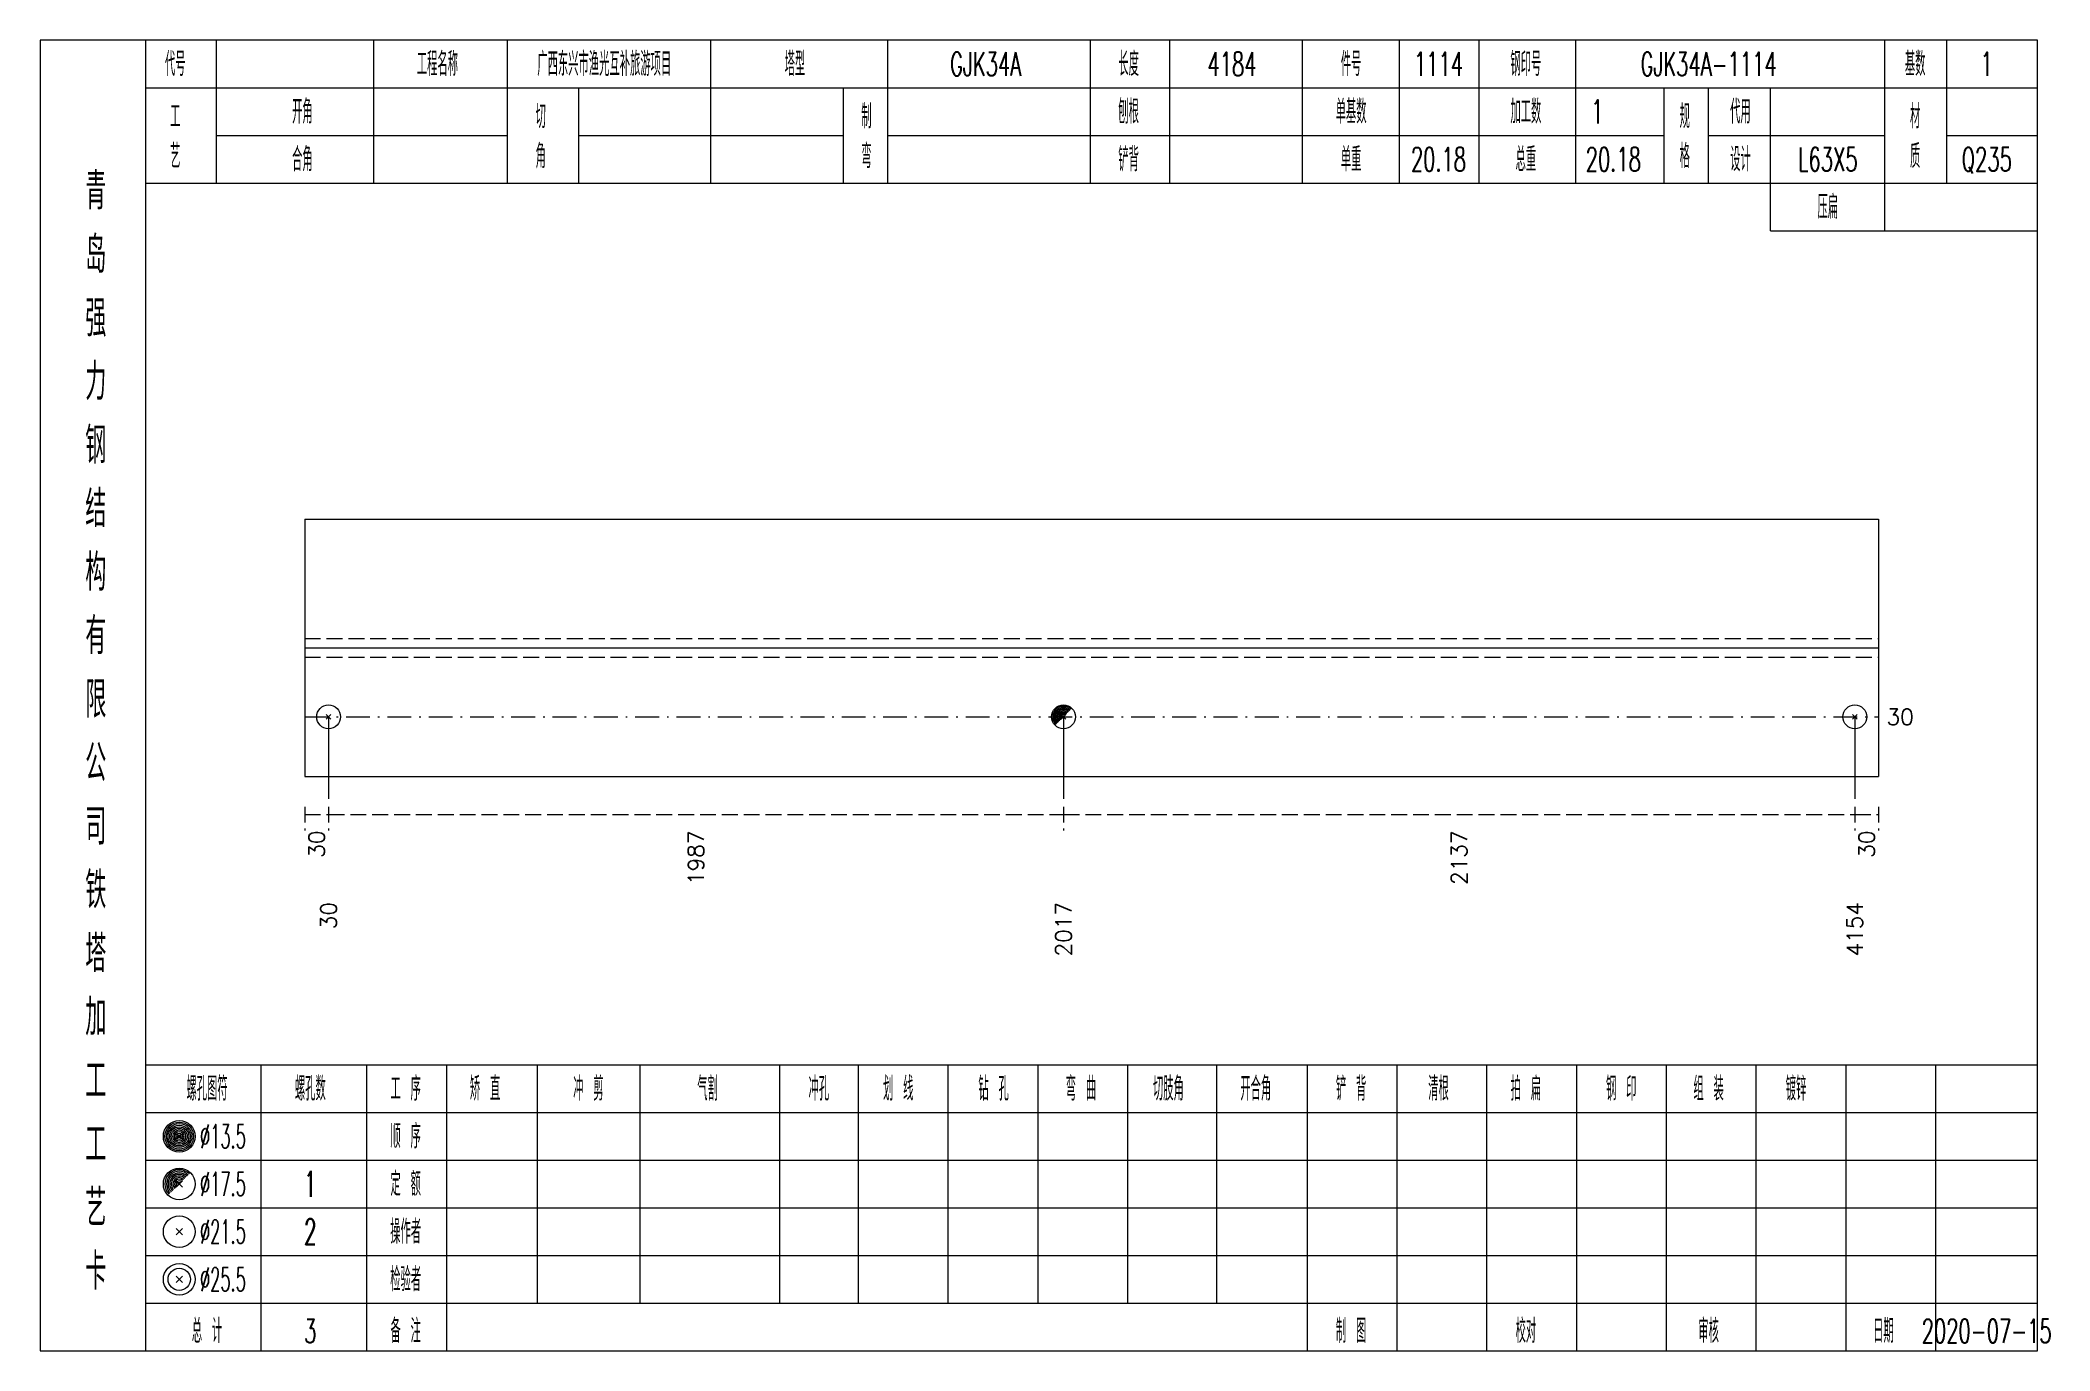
# Model space of a CAD drawing. Extents: x 0 to 2606, y -377 to 6479.
# Drawn here: x 1307 to 1559.9, y 1750 to 1915 of the extents above; entities that cross this region are included whole.
import ezdxf
from ezdxf.enums import TextEntityAlignment as Align

# ---------------------------------------------------------------- set-up
doc = ezdxf.new("R2010")
doc.units = 0
doc.header["$MEASUREMENT"] = 0
doc.linetypes.add('一点画线', pattern=[5.2, 3, -1, 0.2, -1])
doc.linetypes.add('虚线', pattern=[2.75, 2, -0.75])
doc.layers.get('0').update_dxf_attribs({"linetype": 'CONTINUOUS', "lineweight": 25})
doc.layers.add('1', color=7, linetype='CONTINUOUS', lineweight=25)
doc.layers.add('4', color=7, linetype='CONTINUOUS', lineweight=25)
doc.styles.get("Standard").update_dxf_attribs({"font": 'simplex.shx', "width": 0.7, "height": 3, "bigfont": 'gbhzfs.shx'})

msp = doc.modelspace()

# ---------------------------------------------------------------- texts
at = {"color": 7, "linetype": 'Continuous', "lineweight": 13}
msp.add_text('30', height=2, dxfattribs=at).set_placement((1539.4, 1829.81), align=Align.MIDDLE_LEFT)
at = {"color": 8, "linetype": 'Continuous', "lineweight": 9}
for s, p in [('30', (1341.8, 1815.5)), ('1987', (1389.55, 1815.5)), ('2137', (1485.6, 1815.5)), ('30', (1536.9, 1815.5))]:
    msp.add_text(s, height=2, rotation=90, dxfattribs=at).set_placement(p, align=Align.MIDDLE_RIGHT)
at = {"layer": '1', "color": 7, "linetype": 'Continuous', "lineweight": 13}
for s, p in [('30', (1343.3, 1806.5)), ('2017', (1435.8, 1806.5)), ('4154', (1535.4, 1806.5))]:
    msp.add_text(s, height=2, rotation=90, dxfattribs=at).set_placement(p, align=Align.MIDDLE_RIGHT)
at = {"layer": '4', "color": 1, "linetype": 'Continuous', "lineweight": 13}
for s, height, width, p in [('代号', 3, 0.6, (1324, 1912)), ('工程名称', 3, 0.6, (1357, 1912)), ('广西东兴市渔光互补旅游项目', 3, 0.6, (1378, 1912)), ('塔型', 3, 0.6, (1402, 1912)), ('GJK34A', 3, 0.6, (1426, 1912)), ('长度', 3, 0.6, (1444, 1912)), ('4184', 3, 0.6, (1457, 1912)), ('件号', 3, 0.6, (1472, 1912)), ('1114', 3, 0.6, (1483, 1912)), ('钢印号', 3, 0.6, (1494, 1912)), ('GJK34A-1114', 3, 0.6, (1517, 1912)), ('基数', 3, 0.6, (1543, 1912)), ('1', 3, 0.6, (1552, 1912)), ('开角', 3, 0.6, (1340, 1906)), ('刨根', 3, 0.6, (1444, 1906)), ('单基数', 3, 0.6, (1472, 1906)), ('加工数', 3, 0.6, (1494, 1906)), ('1', 3, 0.6, (1503, 1906)), ('代用', 3, 0.6, (1521, 1906)), ('材', 3, 0.6, (1543, 1905.4)), ('工', 3, 0.6, (1324, 1905.4)), ('切', 3, 0.6, (1370, 1905.4)), ('制', 3, 0.6, (1411, 1905.4)), ('规', 3, 0.6, (1514, 1905.4)), ('艺', 3, 0.6, (1324, 1900.4)), ('角', 3, 0.6, (1370, 1900.4)), ('弯', 3, 0.6, (1411, 1900.4)), ('格', 3, 0.6, (1514, 1900.4)), ('质', 3, 0.6, (1543, 1900.4)), ('合角', 3, 0.6, (1340, 1900)), ('铲背', 3, 0.6, (1444, 1900)), ('单重', 3, 0.6, (1472, 1900)), ('20.18', 3, 0.6, (1483, 1900)), ('总重', 3, 0.6, (1494, 1900)), ('20.18', 3, 0.6, (1505, 1900)), ('设计', 3, 0.6, (1521, 1900)), ('L63X5', 3, 0.6, (1532, 1900)), ('Q235', 3, 0.6, (1552, 1900)), ('青', 4.6, 0.8, (1314, 1896)), ('压扁', 3, 0.6, (1532, 1894)), ('岛', 4.6, 0.8, (1314, 1888)), ('强', 4.6, 0.8, (1314, 1880)), ('力', 4.6, 0.8, (1314, 1872)), ('钢', 4.6, 0.8, (1314, 1864)), ('结', 4.6, 0.8, (1314, 1856)), ('构', 4.6, 0.8, (1314, 1848)), ('有', 4.6, 0.8, (1314, 1840)), ('限', 4.6, 0.8, (1314, 1832)), ('公', 4.6, 0.8, (1314, 1824)), ('司', 4.6, 0.8, (1314, 1816)), ('铁', 4.6, 0.8, (1314, 1808)), ('塔', 4.6, 0.8, (1314, 1800)), ('加', 4.6, 0.8, (1314, 1792)), ('工', 4.6, 0.8, (1314, 1784)), ('螺孔图符', 3, 0.6, (1328, 1783)), ('螺孔数', 3, 0.6, (1341, 1783)), ('工 序', 3, 0.6, (1353, 1783)), ('矫 直', 3, 0.6, (1363, 1783)), ('冲 剪', 3, 0.6, (1376, 1783)), ('气割', 3, 0.6, (1391, 1783)), ('冲孔', 3, 0.6, (1405, 1783)), ('划 线', 3, 0.6, (1415, 1783)), ('钻 孔', 3, 0.6, (1427, 1783)), ('弯 曲', 3, 0.6, (1438, 1783)), ('切肢角', 3, 0.6, (1449, 1783)), ('开合角', 3, 0.6, (1460, 1783)), ('铲 背', 3, 0.6, (1472, 1783)), ('清根', 3, 0.6, (1483, 1783)), ('拍 扁', 3, 0.6, (1494, 1783)), ('钢 印', 3, 0.6, (1506, 1783)), ('组 装', 3, 0.6, (1517, 1783)), ('镀锌', 3, 0.6, (1528, 1783)), ('%%C13.5', 3, 0.5, (1330, 1777)), ('顺 序', 3, 0.6, (1353, 1777)), ('工', 4.6, 0.8, (1314, 1776)), ('艺', 4.6, 0.8, (1314, 1768)), ('%%C17.5', 3, 0.5, (1330, 1771)), ('1', 3.2, 0.6, (1341, 1771)), ('定 额', 3, 0.6, (1353, 1771)), ('%%C21.5', 3, 0.5, (1330, 1765)), ('2', 3.2, 0.6, (1341, 1765)), ('操作者', 3, 0.6, (1353, 1765)), ('卡', 4.6, 0.8, (1314, 1760)), ('检验者', 3, 0.6, (1353, 1759)), ('%%C25.5', 3, 0.5, (1330, 1759)), ('总 计', 3, 0.6, (1328, 1752.5)), ('3', 3, 0.6, (1341, 1752.5)), ('备 注', 3, 0.6, (1353, 1752.5)), ('制 图', 3, 0.6, (1472, 1752.5)), ('校对', 3, 0.6, (1494, 1752.5)), ('审核', 3, 0.6, (1517, 1752.5)), ('日期', 3, 0.6, (1539, 1752.5)), ('2020-07-15', 3, 0.6, (1552, 1752.5))]:
    msp.add_text(s, height=height, dxfattribs=dict(at, width=width)).set_placement(p, align=Align.MIDDLE_CENTER)

# ---------------------------------------------------------------- linework, layer by layer
at = {"color": 7, "linetype": 'Continuous', "lineweight": 18}
for p, q in [((1340.3, 1854.69), (1340.3, 1822.31)), ((1340.3, 1854.69), (1538.4, 1854.69)), ((1538.4, 1854.69), (1538.4, 1822.31)), ((1340.3, 1838.5), (1538.4, 1838.5))]:
    msp.add_line(p, q, dxfattribs=at)
at = {"color": 1, "linetype": '虚线', "lineweight": 18}
for p, q in [((1340.3, 1839.69), (1538.4, 1839.69)), ((1340.3, 1837.31), (1538.4, 1837.31))]:
    msp.add_line(p, q, dxfattribs=at)
at = {"color": 3, "linetype": '一点画线', "lineweight": 13}
msp.add_line((1340.3, 1829.81), (1538.4, 1829.81), dxfattribs=at)
at = {"color": 7, "linetype": 'Continuous', "lineweight": 13}
for p, q in [((1343.3, 1829.81), (1343.3, 1819.5)), ((1435.8, 1829.81), (1435.8, 1819.5)), ((1535.4, 1829.81), (1535.4, 1819.5))]:
    msp.add_line(p, q, dxfattribs=at)
at = {"color": 8, "linetype": '虚线', "lineweight": 9}
for p, q in [((1340.3, 1818.5), (1340.3, 1815.5)), ((1340.3, 1817.5), (1343.3, 1817.5)), ((1343.3, 1818.5), (1343.3, 1815.5)), ((1343.3, 1818.5), (1343.3, 1815.5)), ((1343.3, 1817.5), (1435.8, 1817.5)), ((1435.8, 1818.5), (1435.8, 1815.5)), ((1435.8, 1818.5), (1435.8, 1815.5)), ((1435.8, 1817.5), (1535.4, 1817.5)), ((1535.4, 1818.5), (1535.4, 1815.5)), ((1535.4, 1818.5), (1535.4, 1815.5)), ((1535.4, 1817.5), (1538.4, 1817.5)), ((1538.4, 1818.5), (1538.4, 1815.5))]:
    msp.add_line(p, q, dxfattribs=at)
at = {"layer": '1', "color": 7, "linetype": 'Continuous', "lineweight": 13}
for p, q in [((1343, 1829.51), (1343.6, 1830.11)), ((1343.6, 1829.51), (1343, 1830.11)), ((1535.1, 1829.51), (1535.7, 1830.11)), ((1535.7, 1829.51), (1535.1, 1830.11))]:
    msp.add_line(p, q, dxfattribs=at)
at = {"layer": '1', "color": 7, "linetype": 'Continuous', "lineweight": 0}
for p, q in [((1435.5, 1829.51), (1436.1, 1830.11)), ((1435.5, 1830.11), (1436.1, 1829.51))]:
    msp.add_line(p, q, dxfattribs=at)
at = {"layer": '1', "color": 7, "linetype": 'Continuous', "lineweight": 18}
msp.add_line((1340.3, 1822.31), (1538.4, 1822.31), dxfattribs=at)
at = {"layer": '1', "color": 7, "linetype": 'Continuous', "lineweight": 13}
for centre in [(1343.3, 1829.81), (1435.8, 1829.81), (1535.4, 1829.81)]:
    msp.add_circle(centre, 1.5, dxfattribs=at)
for radius in [1.35, 1.2, 1.05, 0.9, 0.75, 0.6, 0.45, 0.3, 0.15]:
    msp.add_arc((1435.8, 1829.81), radius, 45, 225, dxfattribs=at)
at = {"layer": '4', "color": 1, "linetype": 'Continuous', "lineweight": 18}
for p, q in [((1320.3, 1750), (1320.3, 1915)), ((1329.2, 1897), (1329.2, 1915)), ((1349, 1897), (1349, 1915)), ((1365.8, 1897), (1365.8, 1915)), ((1391.4, 1897), (1391.4, 1915)), ((1413.7, 1897), (1413.7, 1915)), ((1439.2, 1897), (1439.2, 1915)), ((1449.2, 1897), (1449.2, 1915)), ((1465.9, 1897), (1465.9, 1915)), ((1478.1, 1897), (1478.1, 1915)), ((1488.1, 1897), (1488.1, 1915)), ((1500.3, 1897), (1500.3, 1915)), ((1539.2, 1891), (1539.2, 1915)), ((1547, 1897), (1547, 1915)), ((1320.3, 1909), (1558.4, 1909)), ((1374.8, 1897), (1374.8, 1909)), ((1408.1, 1897), (1408.1, 1909)), ((1511.4, 1897), (1511.4, 1909)), ((1517, 1897), (1517, 1909)), ((1524.8, 1891), (1524.8, 1909)), ((1329.2, 1903), (1365.8, 1903)), ((1374.8, 1903), (1408.1, 1903)), ((1413.7, 1903), (1511.4, 1903)), ((1517, 1903), (1539.2, 1903)), ((1547, 1903), (1558.4, 1903)), ((1320.3, 1897), (1558.4, 1897)), ((1524.8, 1891), (1558.4, 1891)), ((1320.3, 1786), (1558.4, 1786)), ((1334.8, 1750), (1334.8, 1786)), ((1348.1, 1750), (1348.1, 1786)), ((1358.2, 1750), (1358.2, 1786)), ((1369.6, 1756), (1369.6, 1786)), ((1382.5, 1756), (1382.5, 1786)), ((1400.1, 1756), (1400.1, 1786)), ((1410, 1756), (1410, 1786)), ((1421.3, 1756), (1421.3, 1786)), ((1432.6, 1756), (1432.6, 1786)), ((1443.9, 1756), (1443.9, 1786)), ((1455.1, 1756), (1455.1, 1786)), ((1466.5, 1756), (1466.5, 1786)), ((1477.8, 1756), (1477.8, 1786)), ((1489.1, 1756), (1489.1, 1786)), ((1500.4, 1756), (1500.4, 1786)), ((1511.7, 1756), (1511.7, 1786)), ((1523, 1756), (1523, 1786)), ((1534.3, 1756), (1534.3, 1786)), ((1545.6, 1756), (1545.6, 1786)), ((1320.3, 1780), (1558.4, 1780)), ((1320.3, 1774), (1558.4, 1774)), ((1320.3, 1768), (1558.4, 1768)), ((1320.3, 1762), (1558.4, 1762)), ((1320.3, 1756), (1558.4, 1756)), ((1466.5, 1750), (1466.5, 1756)), ((1477.8, 1750), (1477.8, 1756)), ((1489.1, 1750), (1489.1, 1756)), ((1500.4, 1750), (1500.4, 1756)), ((1511.7, 1750), (1511.7, 1756)), ((1523, 1750), (1523, 1756)), ((1534.3, 1750), (1534.3, 1756)), ((1545.6, 1750), (1545.6, 1756))]:
    msp.add_line(p, q, dxfattribs=at)
at = {"layer": '4', "color": 7, "linetype": 'Continuous', "lineweight": 13}
for p, q in [((1324.3, 1776.8), (1324.7, 1777.2)), ((1324.7, 1776.8), (1324.3, 1777.2)), ((1324.1, 1764.6), (1324.9, 1765.4)), ((1324.9, 1764.6), (1324.1, 1765.4)), ((1324.1, 1758.6), (1324.9, 1759.4)), ((1324.9, 1758.6), (1324.1, 1759.4))]:
    msp.add_line(p, q, dxfattribs=at)
at = {"layer": '4', "color": 7, "linetype": 'Continuous', "lineweight": 0}
for p, q in [((1324.1, 1770.6), (1324.9, 1771.4)), ((1324.1, 1771.4), (1324.9, 1770.6))]:
    msp.add_line(p, q, dxfattribs=at)
at = {"layer": '4', "color": 1, "linetype": 'Continuous', "lineweight": 18}
msp.add_lwpolyline([(1307, 1915), (1307, 1750), (1558.4, 1750), (1558.4, 1915)], close=True, dxfattribs=at)
at = {"layer": '4', "color": 7, "linetype": 'Continuous', "lineweight": 13}
for centre, radius in [((1324.5, 1777), 2), ((1324.5, 1777), 1.8), ((1324.5, 1777), 1.6), ((1324.5, 1777), 1.4), ((1324.5, 1777), 1.2), ((1324.5, 1777), 1), ((1324.5, 1777), 0.8), ((1324.5, 1777), 0.6), ((1324.5, 1777), 0.4), ((1324.5, 1777), 0.2), ((1324.5, 1771), 2), ((1324.5, 1765), 2), ((1324.5, 1759), 2), ((1324.5, 1759), 1.4)]:
    msp.add_circle(centre, radius, dxfattribs=at)
for radius in [1.8, 1.6, 1.4, 1.2, 1, 0.8, 0.6, 0.4, 0.2]:
    msp.add_arc((1324.5, 1771), radius, 45, 225, dxfattribs=at)

msp.set_redraw_order([(e.dxf.handle, doc.entitydb.next_handle()) for e in msp.query("TEXT MTEXT ATTDEF DIMENSION ARC_DIMENSION")])  # texts and dimensions are drawn at this point

doc.saveas('drawing.dxf')
